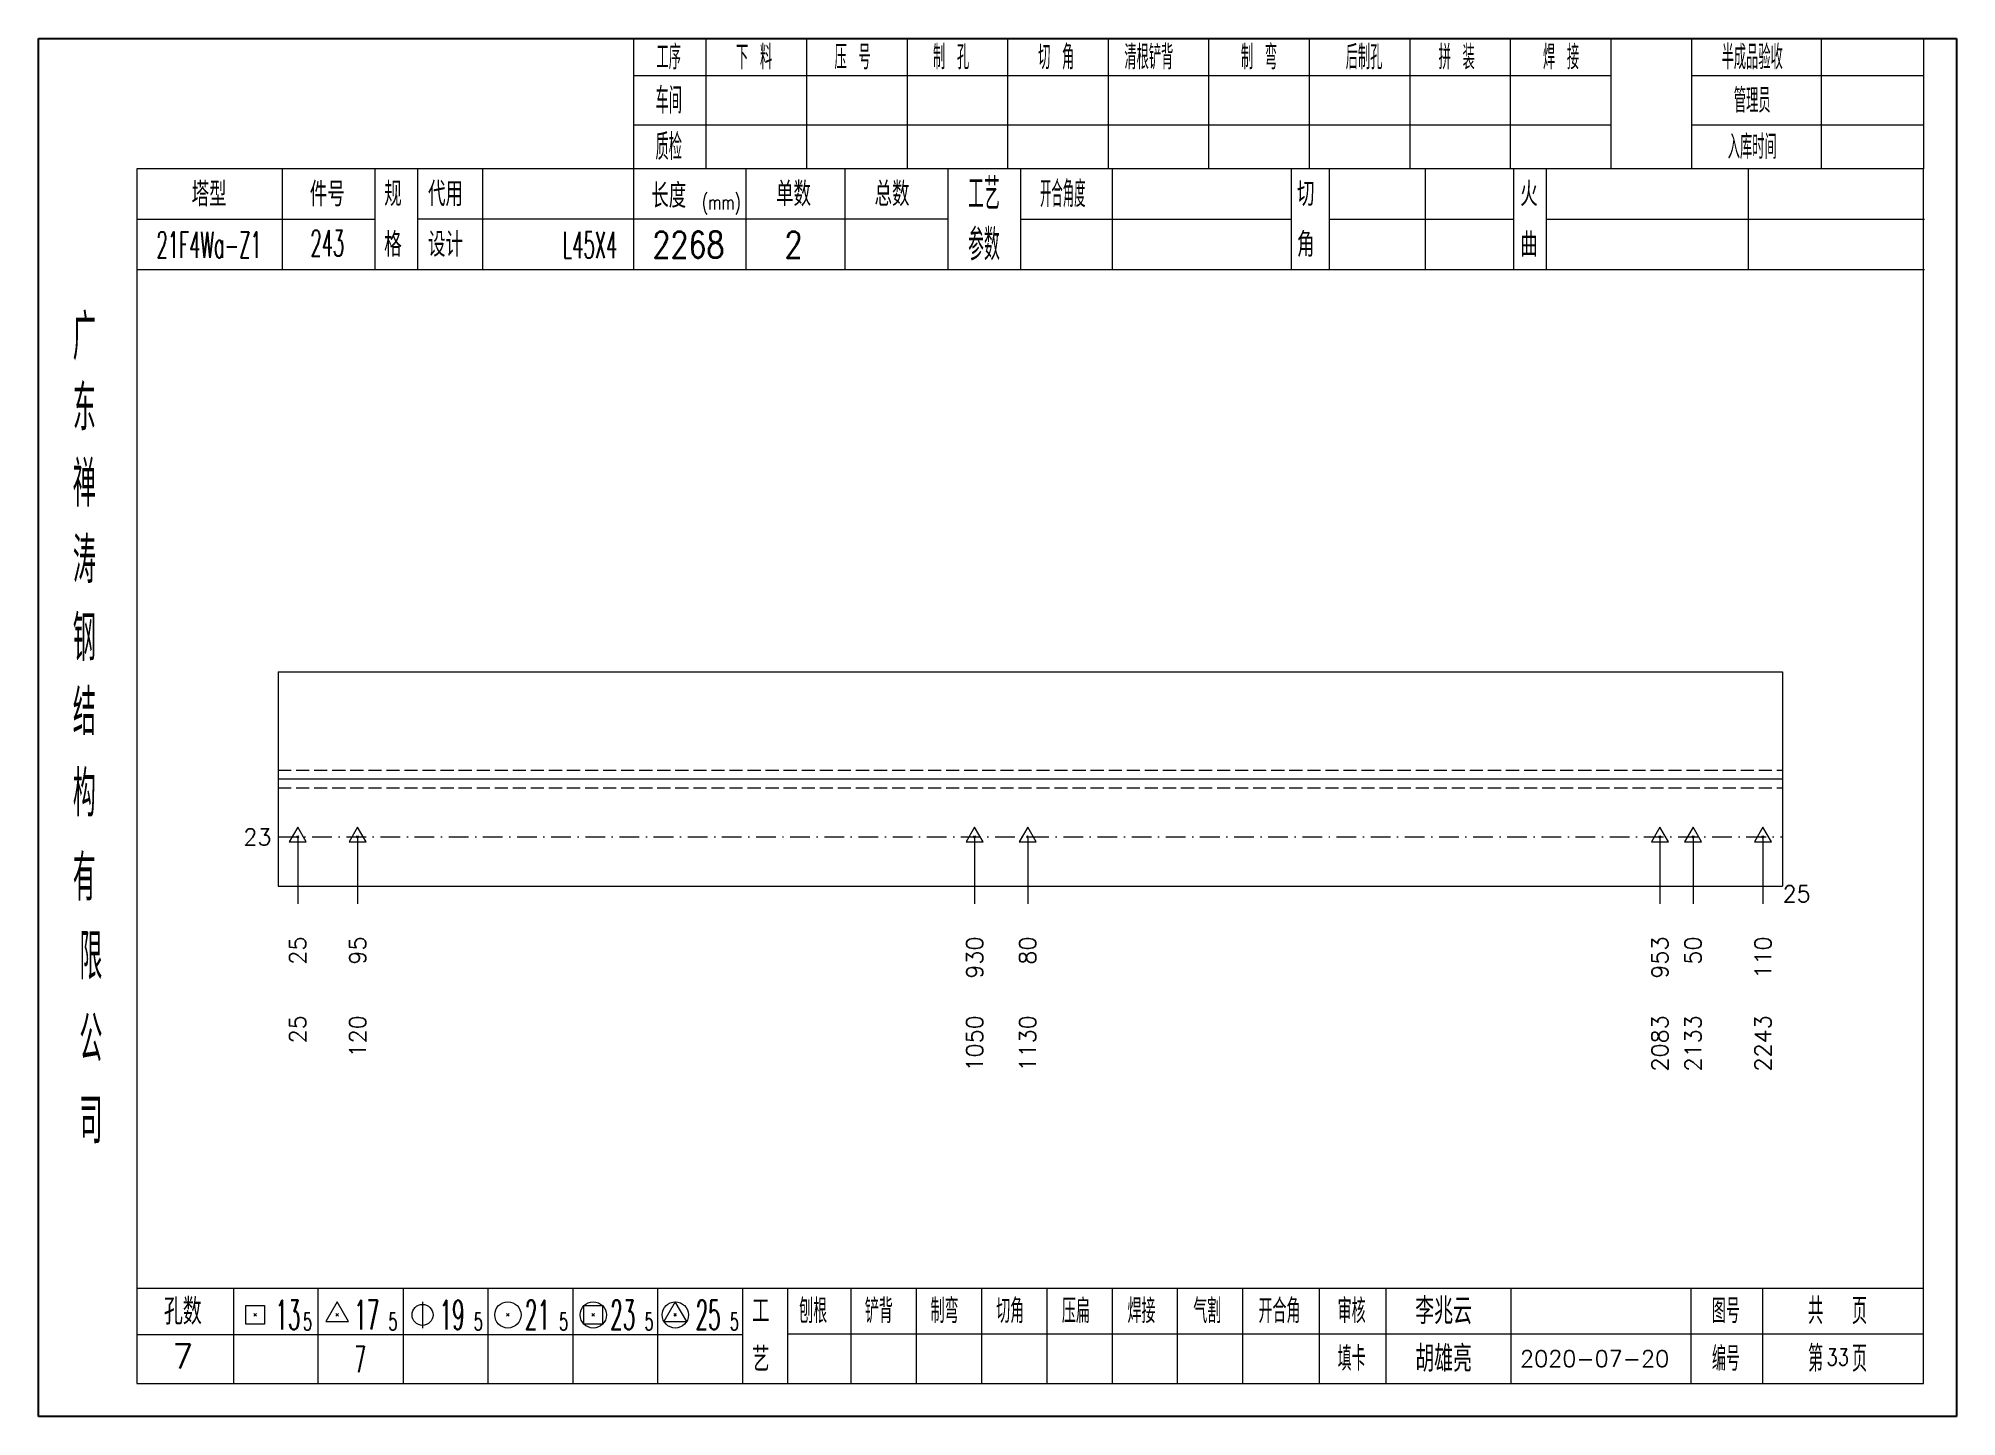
# Model space of a CAD drawing. Extents: x 1310 to 15542, y -76 to 8381.
# Drawn here: x 11504.6 to 11796.7, y 5083.7 to 5293.7 of the extents above; entities that cross this region are included whole.
import ezdxf
from ezdxf.enums import TextEntityAlignment as Align

# ---------------------------------------------------------------- set-up
doc = ezdxf.new("R2010")
doc.units = 0
doc.header["$MEASUREMENT"] = 0
doc.linetypes.add('一点画线', pattern=[5.2, 3, -1, 0.2, -1])
doc.linetypes.add('虚线', pattern=[2.75, 2, -0.75])
doc.layers.get('0').update_dxf_attribs({"linetype": 'CONTINUOUS', "lineweight": 25})
for name, color, linetype, lineweight in [('1', 7, 'CONTINUOUS', 25), ('4', 7, 'CONTINUOUS', 25), ('5', 7, 'CONTINUOUS', 25)]:
    doc.layers.add(name, color=color, linetype=linetype, lineweight=lineweight)
doc.styles.get("Standard").update_dxf_attribs({"font": 'simplex.shx', "width": 0.7, "height": 3, "bigfont": 'gbhzfs.shx'})

msp = doc.modelspace()

# ---------------------------------------------------------------- texts
at = {"color": 7, "linetype": 'Continuous', "lineweight": 13}
msp.add_text('23', height=2.5, dxfattribs=at).set_placement((11540.082, 5172.021), align=Align.MIDDLE_RIGHT)
at = {"layer": '1', "color": 7, "linetype": 'Continuous', "lineweight": 13}
msp.add_text('25', height=2.5, dxfattribs=at).set_placement((11770.212, 5163.354), align=Align.MIDDLE_LEFT)
at = {"layer": '1', "color": 8, "linetype": 'Continuous', "lineweight": 9}
for s, p in [('25', (11544.082, 5156.854)), ('95', (11553.205, 5156.854)), ('930', (11647.16, 5156.854)), ('80', (11655.243, 5156.854)), ('953', (11751.522, 5156.854)), ('50', (11756.573, 5156.854)), ('110', (11767.212, 5156.854))]:
    msp.add_text(s, height=2.5, rotation=90, dxfattribs=at).set_placement(p, align=Align.MIDDLE_RIGHT)
at = {"layer": '1', "color": 7, "linetype": 'Continuous', "lineweight": 13}
for s, p in [('25', (11544.082, 5144.854)), ('120', (11553.205, 5144.854)), ('1050', (11647.16, 5144.854)), ('1130', (11655.243, 5144.854)), ('2083', (11751.522, 5144.854)), ('2133', (11756.573, 5144.854)), ('2243', (11767.212, 5144.854))]:
    msp.add_text(s, height=2.5, rotation=90, dxfattribs=at).set_placement(p, align=Align.MIDDLE_RIGHT)
at = {"layer": '4', "color": 1, "linetype": 'Continuous', "lineweight": 25}
for s, height, width, p in [('工序', 3.7, 0.7, (11600.582, 5290.811)), ('下 料', 3.7, 0.7, (11613.582, 5290.811)), ('压 号', 3.7, 0.7, (11628.582, 5290.811)), ('制 孔', 3.7, 0.7, (11643.582, 5290.811)), ('切 角', 3.7, 0.7, (11659.582, 5290.811)), ('清根铲背 ', 3.7, 0.7, (11674.582, 5290.811)), (' 制 弯', 3.7, 0.7, (11689.582, 5290.811)), (' 后制孔', 3.7, 0.7, (11705.582, 5290.811)), ('拼 装', 3.7, 0.7, (11720.582, 5290.811)), (' 焊 接', 3.7, 0.7, (11735.582, 5290.811)), ('半成品验收', 3.7, 0.7, (11765.582, 5290.811)), ('车间', 4, 0.7, (11600.582, 5284.211)), ('管理员', 3.7, 0.7, (11765.582, 5284.211)), ('质检', 4, 0.7, (11600.582, 5277.151)), ('入库时间', 3.7, 0.7, (11765.582, 5277.151)), ('(mm)', 2.24, 0.7, (11608.582, 5268.711)), ('工艺', 4.8, 0.7, (11648.582, 5269.971)), ('开合角度', 4, 0.6, (11660.582, 5269.971)), ('21F4Wa-Z1', 4, 0.5, (11530.582, 5262.231)), ('243', 4, 0.5, (11548.582, 5262.481)), ('L45X4', 4, 0.5, (11588.582, 5262.211)), ('2268', 4, 0.8, (11603.582, 5262.261)), ('2', 4, 0.8, (11619.582, 5262.261)), ('参数', 4.8, 0.7, (11648.582, 5262.261)), ('广', 6.96, 0.7, (11511.582, 5248.181)), ('东', 6.96, 0.7, (11511.582, 5237.391)), ('禅', 6.96, 0.7, (11511.582, 5225.801)), ('涛', 6.96, 0.7, (11511.582, 5214.201)), ('钢', 6.96, 0.7, (11511.582, 5202.311)), ('结', 6.96, 0.7, (11511.582, 5191.001)), ('构', 6.96, 0.7, (11511.582, 5178.621)), ('有', 6.96, 0.7, (11511.582, 5165.811)), ('限', 6.96, 0.7, (11512.582, 5153.811)), ('公', 6.96, 0.7, (11512.582, 5141.271)), ('司', 6.96, 0.7, (11512.582, 5128.791)), ('13', 4.47, 0.5, (11542.582, 5099.211)), ('17', 4.47, 0.5, (11554.582, 5099.211)), ('19', 4.47, 0.5, (11567.582, 5099.211)), ('21', 4.47, 0.5, (11580.582, 5099.211)), ('23', 4.47, 0.5, (11593.582, 5099.211)), ('25', 4.47, 0.5, (11606.582, 5099.211)), ('刨根', 3.7, 0.8, (11622.582, 5099.811)), ('铲背', 3.7, 0.8, (11632.582, 5099.811)), ('制弯', 3.7, 0.8, (11642.582, 5099.811)), ('切角', 3.7, 0.8, (11652.582, 5099.811)), ('压扁', 3.7, 0.8, (11662.582, 5099.811)), ('焊接', 3.7, 0.8, (11672.582, 5099.811)), ('气割', 3.7, 0.8, (11682.582, 5099.811)), ('开合角', 3.7, 0.8, (11693.582, 5099.811)), ('审核', 3.7, 0.8, (11704.582, 5099.811)), ('图号', 3.7, 0.8, (11761.582, 5099.811)), ('共  页', 4, 0.8, (11778.582, 5099.811)), ('5', 2.68, 0.6, (11545.582, 5098.211)), ('5', 2.68, 0.6, (11558.582, 5098.211)), ('5', 2.68, 0.6, (11571.582, 5098.211)), ('5', 2.68, 0.6, (11584.582, 5098.211)), ('5', 2.68, 0.6, (11597.582, 5098.211)), ('5', 2.68, 0.6, (11610.582, 5098.211)), ('填卡', 3.7, 0.8, (11704.582, 5092.541)), ('编号', 3.7, 0.8, (11761.582, 5092.541)), ('第  页', 4, 0.8, (11778.582, 5092.541)), ('7', 4, 0.5, (11553.582, 5092.461))]:
    msp.add_text(s, height=height, dxfattribs=dict(at, width=width)).set_placement(p, align=Align.MIDDLE_CENTER)
for s, height, p in [('塔型', 3.7, (11530.582, 5269.941)), ('件号', 3.7, (11548.582, 5269.941)), ('规', 3.7, (11558.582, 5269.971)), ('代用', 3.7, (11566.582, 5269.971)), ('长度', 3.7, (11600.582, 5269.711)), ('单数', 3.7, (11619.582, 5269.971)), ('总数', 3.7, (11634.582, 5269.971)), ('切', 3.7, (11697.582, 5269.971)), ('火', 3.7, (11731.582, 5269.971)), ('格', 3.7, (11558.582, 5262.261)), ('设计', 3.7, (11566.582, 5262.261)), ('角', 3.7, (11697.582, 5262.261)), ('曲', 3.7, (11731.582, 5262.261)), ('孔数', 4, (11526.582, 5099.731)), ('工', 3.7, (11614.582, 5099.811)), ('李兆云', 4, (11718.582, 5099.811)), ('7', 3.7, (11526.582, 5092.901)), ('胡雄亮', 4, (11718.582, 5092.541)), ('艺', 3.7, (11614.582, 5092.461)), ('2020-07-20', 2.5, (11741.582, 5092.541))]:
    msp.add_text(s, height=height, dxfattribs=at).set_placement(p, align=Align.MIDDLE_CENTER)
at = {"layer": '4', "color": 6, "linetype": 'Continuous', "lineweight": 25, "width": 0.8}
msp.add_text('33', height=2.5, dxfattribs=at).set_placement((11778.607, 5092.769), align=Align.MIDDLE_CENTER)

# ---------------------------------------------------------------- blocks, each defined once
blk = doc.blocks.new('孔17.5')
at = {"layer": '5', "color": 7, "linetype": 'Continuous', "lineweight": 13}
for p, q in [((0, 1), (-0.866, -0.5)), ((-0.1, -0.1), (0.1, 0.1)), ((0.1, -0.1), (-0.1, 0.1)), ((0.866, -0.5), (0, 1)), ((-0.866, -0.5), (0.866, -0.5))]:
    blk.add_line(p, q, dxfattribs=at)
blk = doc.blocks.new('CTJGK')
at = {"color": 6, "linetype": 'Continuous'}
for p, q in [((0, 209.97), (292.13, 209.97)), ((0, 0), (0, 209.97)), ((292.13, 209.97), (292.13, 0)), ((292.13, 0), (0, 0))]:
    blk.add_line(p, q, dxfattribs=at)

# ---------------------------------------------------------------- linework, layer by layer
at = {"color": 7, "linetype": 'Continuous', "lineweight": 18}
for p, q in [((11541.082, 5197.187), (11541.082, 5164.521)), ((11541.082, 5197.187), (11770.212, 5197.187)), ((11770.212, 5197.187), (11770.212, 5164.521)), ((11541.082, 5180.854), (11770.212, 5180.854))]:
    msp.add_line(p, q, dxfattribs=at)
at = {"color": 1, "linetype": '虚线', "lineweight": 18}
for p, q in [((11541.082, 5182.187), (11770.212, 5182.187)), ((11541.082, 5179.521), (11770.212, 5179.521))]:
    msp.add_line(p, q, dxfattribs=at)
at = {"color": 3, "linetype": '一点画线', "lineweight": 13}
msp.add_line((11541.082, 5172.021), (11770.212, 5172.021), dxfattribs=at)
at = {"color": 7, "linetype": 'Continuous', "lineweight": 13}
for p, q in [((11544.082, 5172.021), (11544.082, 5161.854)), ((11553.205, 5172.021), (11553.205, 5161.854)), ((11647.16, 5172.021), (11647.16, 5161.854)), ((11655.243, 5172.021), (11655.243, 5161.854)), ((11751.522, 5172.021), (11751.522, 5161.854)), ((11756.573, 5172.021), (11756.573, 5161.854)), ((11767.212, 5172.021), (11767.212, 5161.854))]:
    msp.add_line(p, q, dxfattribs=at)
at = {"layer": '1', "color": 7, "linetype": 'Continuous', "lineweight": 18}
msp.add_line((11541.082, 5164.521), (11770.212, 5164.521), dxfattribs=at)
at = {"layer": '4', "color": 1, "linetype": 'Continuous', "lineweight": 18}
for p, q in [((11504.582, 5293.681), (11504.582, 5083.711)), ((11796.712, 5293.681), (11504.582, 5293.681)), ((11595.212, 5293.681), (11595.212, 5273.841)), ((11606.242, 5293.681), (11606.242, 5273.821)), ((11621.552, 5293.681), (11621.552, 5273.821)), ((11636.872, 5293.681), (11636.872, 5273.821)), ((11652.182, 5293.681), (11652.182, 5273.821)), ((11667.492, 5293.681), (11667.492, 5273.821)), ((11682.802, 5293.681), (11682.802, 5273.821)), ((11698.122, 5293.681), (11698.122, 5273.821)), ((11713.432, 5293.681), (11713.432, 5273.821)), ((11728.742, 5293.681), (11728.742, 5273.821)), ((11744.052, 5293.681), (11744.052, 5273.841)), ((11744.052, 5293.681), (11744.052, 5273.821)), ((11756.332, 5293.681), (11756.332, 5273.821)), ((11776.082, 5293.681), (11776.082, 5273.821)), ((11791.662, 5293.681), (11791.662, 5273.821)), ((11796.712, 5263.881), (11796.712, 5293.681)), ((11744.052, 5287.951), (11595.212, 5287.951)), ((11791.662, 5287.951), (11756.332, 5287.951)), ((11744.052, 5280.471), (11595.212, 5280.471)), ((11791.662, 5280.471), (11756.332, 5280.471)), ((11519.592, 5273.821), (11519.592, 5088.761)), ((11791.662, 5273.821), (11519.592, 5273.821)), ((11541.712, 5273.831), (11541.712, 5258.411)), ((11555.862, 5258.411), (11555.862, 5273.821)), ((11562.362, 5258.411), (11562.362, 5273.821)), ((11572.232, 5273.821), (11572.232, 5258.411)), ((11595.212, 5273.841), (11595.212, 5258.411)), ((11612.332, 5273.821), (11612.332, 5258.411)), ((11627.382, 5273.821), (11627.382, 5258.411)), ((11643.082, 5273.821), (11643.082, 5258.411)), ((11654.142, 5273.821), (11654.142, 5258.411)), ((11668.092, 5273.821), (11668.092, 5258.411)), ((11695.392, 5273.821), (11695.392, 5258.411)), ((11701.152, 5273.821), (11701.152, 5258.411)), ((11715.772, 5273.821), (11715.772, 5258.411)), ((11729.232, 5273.821), (11729.232, 5258.411)), ((11734.222, 5273.821), (11734.222, 5258.411)), ((11764.962, 5273.821), (11764.962, 5258.411)), ((11791.662, 5088.761), (11791.662, 5273.821)), ((11555.862, 5266.061), (11519.592, 5266.061)), ((11643.082, 5266.111), (11562.362, 5266.111)), ((11654.142, 5266.111), (11695.392, 5266.111)), ((11701.152, 5266.111), (11729.232, 5266.111)), ((11734.222, 5266.111), (11791.842, 5266.111)), ((11796.712, 5083.711), (11796.712, 5263.881)), ((11791.842, 5258.411), (11519.592, 5258.411)), ((11519.592, 5103.291), (11791.662, 5103.291)), ((11534.282, 5103.291), (11534.282, 5088.761)), ((11547.212, 5088.761), (11547.212, 5103.291)), ((11560.142, 5103.291), (11560.142, 5088.761)), ((11573.062, 5088.761), (11573.062, 5103.291)), ((11585.992, 5103.291), (11585.992, 5088.761)), ((11598.922, 5088.761), (11598.922, 5103.291)), ((11611.842, 5088.761), (11611.842, 5103.291)), ((11618.712, 5088.761), (11618.712, 5103.291)), ((11628.372, 5088.761), (11628.372, 5103.291)), ((11638.312, 5088.761), (11638.312, 5103.291)), ((11648.252, 5088.761), (11648.252, 5103.291)), ((11658.202, 5088.761), (11658.202, 5103.291)), ((11668.142, 5088.761), (11668.142, 5103.291)), ((11678.082, 5088.761), (11678.082, 5103.291)), ((11688.032, 5088.761), (11688.032, 5103.291)), ((11699.672, 5088.761), (11699.672, 5103.291)), ((11709.822, 5088.761), (11709.822, 5103.291)), ((11728.882, 5088.761), (11728.882, 5103.291)), ((11756.262, 5088.761), (11756.262, 5103.291)), ((11767.222, 5088.761), (11767.222, 5103.291)), ((11611.842, 5096.161), (11519.592, 5096.161)), ((11618.672, 5096.321), (11791.662, 5096.321)), ((11519.592, 5088.761), (11791.662, 5088.761)), ((11504.582, 5083.711), (11796.712, 5083.711))]:
    msp.add_line(p, q, dxfattribs=at)
at = {"layer": '4', "color": 7, "linetype": 'Continuous', "lineweight": 13}
for p, q in [((11536.168, 5097.797), (11536.168, 5100.625)), ((11536.168, 5100.625), (11538.996, 5100.625)), ((11538.996, 5100.625), (11538.996, 5097.797)), ((11550.082, 5101.211), (11548.35, 5098.211)), ((11551.814, 5098.211), (11550.082, 5101.211)), ((11563.082, 5101.211), (11563.082, 5097.211)), ((11587.668, 5097.797), (11587.668, 5100.625)), ((11587.668, 5100.625), (11590.496, 5100.625)), ((11590.496, 5100.625), (11590.496, 5097.797)), ((11601.582, 5101.211), (11599.85, 5098.211)), ((11603.314, 5098.211), (11601.582, 5101.211)), ((11538.996, 5097.797), (11536.168, 5097.797)), ((11537.382, 5099.011), (11537.782, 5099.411)), ((11537.782, 5099.011), (11537.382, 5099.411)), ((11548.35, 5098.211), (11551.814, 5098.211)), ((11549.882, 5099.011), (11550.282, 5099.411)), ((11550.282, 5099.011), (11549.882, 5099.411)), ((11575.882, 5099.011), (11576.282, 5099.411)), ((11576.282, 5099.011), (11575.882, 5099.411)), ((11590.496, 5097.797), (11587.668, 5097.797)), ((11588.882, 5099.011), (11589.282, 5099.411)), ((11589.282, 5099.011), (11588.882, 5099.411)), ((11599.85, 5098.211), (11603.314, 5098.211)), ((11601.382, 5099.011), (11601.782, 5099.411)), ((11601.782, 5099.011), (11601.382, 5099.411))]:
    msp.add_line(p, q, dxfattribs=at)
for centre, radius in [((11563.082, 5099.211), 1.6), ((11576.082, 5099.211), 2), ((11589.082, 5099.211), 2), ((11601.582, 5099.211), 2)]:
    msp.add_circle(centre, radius, dxfattribs=at)

# ---------------------------------------------------------------- block references
at = {"color": 0, "linetype": 'Continuous'}
msp.add_blockref('CTJGK', (11504.582, 5083.711), dxfattribs=at)
at = {"layer": '1', "color": 8, "linetype": 'Continuous', "lineweight": 9, "xscale": 1.5, "yscale": 1.5, "zscale": 1.5}
for p in [(11544.082, 5172.021), (11553.205, 5172.021), (11647.16, 5172.021), (11655.243, 5172.021), (11751.522, 5172.021), (11756.573, 5172.021), (11767.212, 5172.021)]:
    msp.add_blockref('孔17.5', p, dxfattribs=at)

msp.set_redraw_order([(e.dxf.handle, doc.entitydb.next_handle()) for e in msp.query("TEXT MTEXT ATTDEF DIMENSION ARC_DIMENSION")])  # texts and dimensions are drawn at this point

doc.saveas('drawing.dxf')
